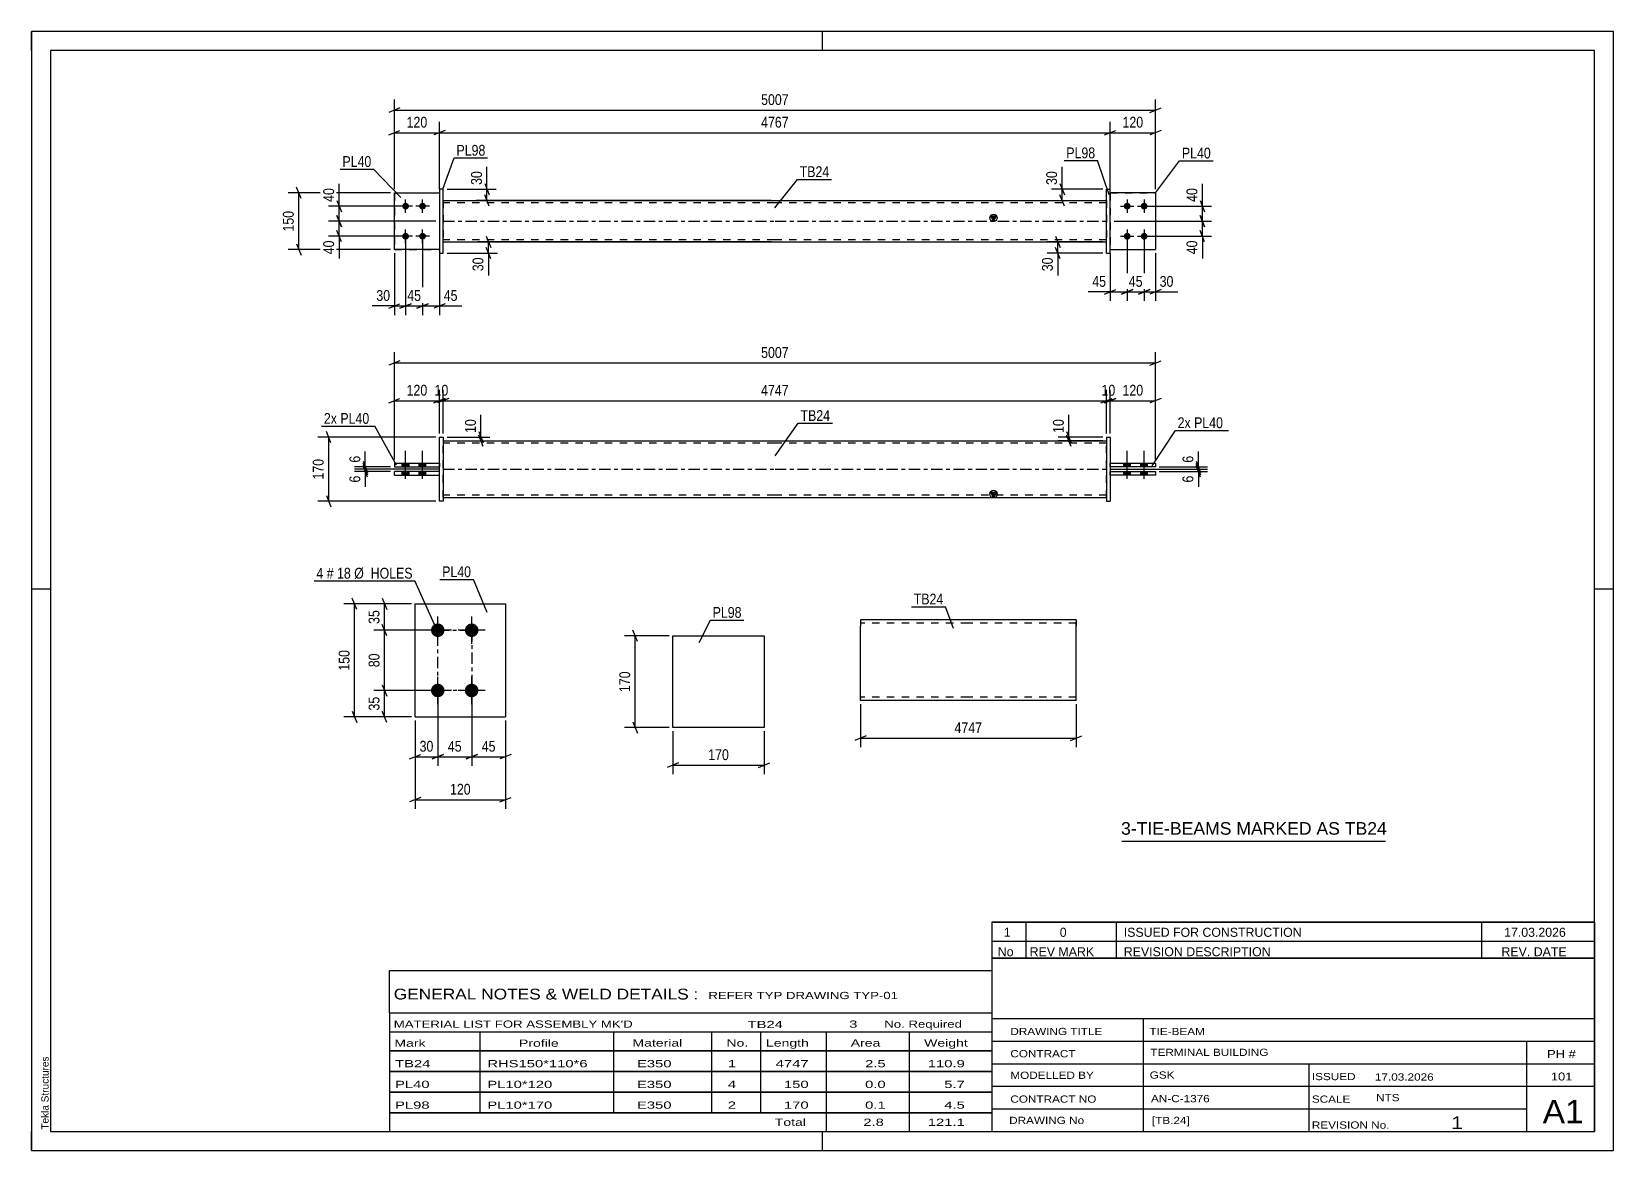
# Paper-space layout 'Layout1' of a CAD drawing. Header units: millimetres. Extents: x 0 to 420, y 0 to 297.
# The model-space entities are those that its viewports show. They can reach past a viewport. Long polylines and large blocks are cut down to what shows.
import ezdxf

# ---------------------------------------------------------------- set-up
doc = ezdxf.new("R2010")
doc.units = ezdxf.units.MM
doc.linetypes.add('DXK_LINE_DOT2', pattern=[3.9198, 1.9599, -1.9599])
doc.linetypes.add('DXK_LINE_DOT3', pattern=[5.9187, 2.979, -0.9799, 0.9799, -0.9799])
doc.layers.add('Viewport layer', color=7, linetype='Continuous', plot=False)
doc.styles.add('Arial', font='ARIAL.TTF', dxfattribs={"height": 0.2})
doc.styles.add('Arial Narrow', font='ARIALN.TTF', dxfattribs={"height": 0.2})

# ---------------------------------------------------------------- blocks, each defined once
blk = doc.blocks.new('Unknown-585763394-1163')
at = {"color": 5, "linetype": 'Continuous'}
for p, q in [((420, 297), (0, 297)), ((0, 297), (0, 0)), ((0, 292), (0, 297)), ((210, 292), (210, 297)), ((420, 0), (420, 297)), ((415, 292), (5, 292)), ((5, 292), (5, 5)), ((415, 5), (415, 292)), ((5, 149), (0, 149)), ((420, 149), (415, 149)), ((0, 0), (0, 5)), ((5, 5), (415, 5)), ((210, 0), (210, 5)), ((0, 0), (420, 0))]:
    blk.add_line(p, q, dxfattribs=at)
at = {"color": 174, "linetype": 'Continuous', "style": 'Arial'}
blk.add_text('Tekla Structures', height=1.9102, rotation=90, dxfattribs=at).set_placement((4.5, 5.5))
blk = doc.blocks.new('Bolt-585763394-2068 - 2061')
at = {"linetype": 'Continuous'}
for points in [[(98.41, 181.45), (100.21, 181.45), (100.21, 182.45), (98.41, 182.45)], [(98.41, 181.45), (100.21, 181.45), (100.21, 182.45), (98.41, 182.45)], [(102.91, 181.45), (104.71, 181.45), (104.71, 182.45), (102.91, 182.45)], [(102.91, 181.45), (104.71, 181.45), (104.71, 182.45), (102.91, 182.45)], [(98.41, 179.25), (100.21, 179.25), (100.21, 180.25), (98.41, 180.25)], [(98.41, 179.25), (100.21, 179.25), (100.21, 180.25), (98.41, 180.25)], [(102.91, 179.25), (104.71, 179.25), (104.71, 180.25), (102.91, 180.25)], [(102.91, 179.25), (104.71, 179.25), (104.71, 180.25), (102.91, 180.25)]]:
    blk.add_hatch(color=1, dxfattribs=at).paths.add_polyline_path(points)
at = {"color": 1, "linetype": 'Continuous'}
for p, q in [((99.31, 178.25), (99.31, 185.75)), ((99.31, 178.25), (99.31, 185.75)), ((103.81, 178.25), (103.81, 185.75)), ((103.81, 178.25), (103.81, 185.75)), ((98.41, 181.45), (98.41, 182.45)), ((98.41, 181.45), (98.41, 182.45)), ((100.21, 181.45), (100.21, 182.45)), ((100.21, 181.45), (100.21, 182.45)), ((102.91, 181.45), (102.91, 182.45)), ((102.91, 181.45), (102.91, 182.45)), ((104.71, 181.45), (104.71, 182.45)), ((104.71, 181.45), (104.71, 182.45)), ((98.41, 179.25), (98.41, 180.25)), ((98.41, 179.25), (98.41, 180.25)), ((100.21, 179.25), (100.21, 180.25)), ((100.21, 179.25), (100.21, 180.25)), ((102.91, 179.25), (102.91, 180.25)), ((102.91, 179.25), (102.91, 180.25)), ((104.71, 179.25), (104.71, 180.25)), ((104.71, 179.25), (104.71, 180.25))]:
    blk.add_line(p, q, dxfattribs=at)
blk = doc.blocks.new('Part-585763394-2085 - 2061')
at = {"color": 2, "linetype": 'Continuous'}
for p, q in [((285.41, 189.34), (285.41, 172.34)), ((285.41, 189.34), (286.41, 189.34)), ((286.41, 189.34), (286.41, 189.34)), ((286.41, 189.34), (286.41, 172.34)), ((285.41, 172.34), (285.41, 172.34)), ((285.41, 172.34), (286.41, 172.34))]:
    blk.add_line(p, q, dxfattribs=at)
at = {"color": 7, "linetype": 'DXK_LINE_DOT2'}
for p, q in [((285.41, 189.34), (286.41, 189.34)), ((285.41, 172.34), (285.41, 172.34)), ((285.41, 172.34), (286.41, 172.34))]:
    blk.add_line(p, q, dxfattribs=at)
blk = doc.blocks.new('Part-585763394-2077 - 2061')
at = {"color": 2, "linetype": 'Continuous'}
for p, q in [((96.31, 182.45), (96.31, 181.45)), ((96.31, 182.45), (108.31, 182.45)), ((96.31, 181.45), (108.31, 181.45))]:
    blk.add_line(p, q, dxfattribs=at)
at = {"color": 7, "linetype": 'DXK_LINE_DOT2'}
blk.add_line((108.31, 182.45), (108.31, 181.45), dxfattribs=at)
blk = doc.blocks.new('Bolt-585763394-2069 - 2061')
at = {"linetype": 'Continuous'}
for points in [[(291.81, 182.45), (290.01, 182.45), (290.01, 181.45), (291.81, 181.45)], [(291.81, 182.45), (290.01, 182.45), (290.01, 181.45), (291.81, 181.45)], [(296.31, 182.45), (294.51, 182.45), (294.51, 181.45), (296.31, 181.45)], [(296.31, 182.45), (294.51, 182.45), (294.51, 181.45), (296.31, 181.45)], [(291.81, 180.25), (290.01, 180.25), (290.01, 179.25), (291.81, 179.25)], [(291.81, 180.25), (290.01, 180.25), (290.01, 179.25), (291.81, 179.25)], [(296.31, 180.25), (294.51, 180.25), (294.51, 179.25), (296.31, 179.25)], [(296.31, 180.25), (294.51, 180.25), (294.51, 179.25), (296.31, 179.25)]]:
    blk.add_hatch(color=1, dxfattribs=at).paths.add_polyline_path(points)
at = {"color": 1, "linetype": 'Continuous'}
for p, q in [((290.91, 178.25), (290.91, 185.75)), ((290.91, 178.25), (290.91, 185.75)), ((295.41, 178.25), (295.41, 185.75)), ((295.41, 178.25), (295.41, 185.75)), ((290.01, 181.45), (290.01, 182.45)), ((290.01, 181.45), (290.01, 182.45)), ((291.81, 181.45), (291.81, 182.45)), ((291.81, 181.45), (291.81, 182.45)), ((294.51, 181.45), (294.51, 182.45)), ((294.51, 181.45), (294.51, 182.45)), ((296.31, 181.45), (296.31, 182.45)), ((296.31, 181.45), (296.31, 182.45)), ((290.01, 179.25), (290.01, 180.25)), ((290.01, 179.25), (290.01, 180.25)), ((291.81, 179.25), (291.81, 180.25)), ((291.81, 179.25), (291.81, 180.25)), ((294.51, 179.25), (294.51, 180.25)), ((294.51, 179.25), (294.51, 180.25)), ((296.31, 179.25), (296.31, 180.25)), ((296.31, 179.25), (296.31, 180.25))]:
    blk.add_line(p, q, dxfattribs=at)
blk = doc.blocks.new('Part-585763394-2072 - 2061')
at = {"color": 2, "linetype": 'Continuous'}
for p, q in [((108.31, 189.34), (109.31, 189.34)), ((108.31, 172.34), (108.31, 189.34)), ((109.31, 189.34), (109.31, 172.34)), ((109.31, 172.34), (108.31, 172.34))]:
    blk.add_line(p, q, dxfattribs=at)
blk = doc.blocks.new('Part-585763394-2090 - 2061')
at = {"color": 2, "linetype": 'Continuous'}
for p, q in [((286.41, 182.45), (298.41, 182.45)), ((298.41, 181.45), (286.41, 181.45)), ((298.41, 182.45), (298.41, 182.45)), ((298.41, 182.45), (298.41, 181.45))]:
    blk.add_line(p, q, dxfattribs=at)
at = {"color": 7, "linetype": 'DXK_LINE_DOT2'}
for p, q in [((286.41, 182.45), (298.41, 182.45)), ((286.41, 181.45), (286.41, 182.45)), ((298.41, 181.45), (286.41, 181.45))]:
    blk.add_line(p, q, dxfattribs=at)
blk = doc.blocks.new('Part-585763394-2082 - 2061')
at = {"color": 2, "linetype": 'Continuous'}
for p, q in [((96.31, 179.25), (96.31, 180.25)), ((108.31, 180.25), (96.31, 180.25)), ((96.31, 179.25), (108.31, 179.25))]:
    blk.add_line(p, q, dxfattribs=at)
at = {"color": 7, "linetype": 'DXK_LINE_DOT2'}
blk.add_line((108.31, 179.25), (108.31, 180.25), dxfattribs=at)
blk = doc.blocks.new('Part-585763394-2095 - 2061')
at = {"color": 2, "linetype": 'Continuous'}
for p, q in [((286.41, 180.25), (298.41, 180.25)), ((298.41, 179.25), (286.41, 179.25)), ((298.41, 180.25), (298.41, 180.25)), ((298.41, 180.25), (298.41, 179.25))]:
    blk.add_line(p, q, dxfattribs=at)
at = {"color": 7, "linetype": 'DXK_LINE_DOT2'}
for p, q in [((286.41, 180.25), (298.41, 180.25)), ((286.41, 179.25), (286.41, 180.25)), ((298.41, 179.25), (286.41, 179.25)), ((298.41, 179.25), (298.41, 179.25))]:
    blk.add_line(p, q, dxfattribs=at)
blk = doc.blocks.new('Part-585763394-2100 - 2061')
at = {"linetype": 'Continuous'}
blk.add_hatch(color=2, dxfattribs=at).paths.add_polyline_path([(255.41, 173.34), (254.61, 174.74), (256.21, 174.74)])
at = {"color": 2, "linetype": 'Continuous'}
for p, q in [((109.31, 188.34), (197.31, 188.34)), ((197.41, 188.34), (285.41, 188.34)), ((109.31, 173.34), (197.31, 173.34)), ((197.41, 173.34), (285.41, 173.34)), ((255.41, 173.34), (254.61, 174.74)), ((254.61, 174.74), (256.21, 174.74)), ((256.21, 174.74), (255.41, 173.34))]:
    blk.add_line(p, q, dxfattribs=at)
at = {"color": 7, "linetype": 'DXK_LINE_DOT2'}
for p, q in [((109.31, 173.34), (109.31, 188.34)), ((197.31, 187.74), (109.31, 187.74)), ((285.41, 187.74), (197.41, 187.74)), ((285.41, 173.34), (285.41, 188.34)), ((197.31, 173.94), (109.31, 173.94)), ((285.41, 173.94), (197.41, 173.94))]:
    blk.add_line(p, q, dxfattribs=at)
at = {"color": 7, "linetype": 'DXK_LINE_DOT3'}
for p, q in [((109.31, 180.84), (197.31, 180.84)), ((197.41, 180.84), (285.41, 180.84))]:
    blk.add_line(p, q, dxfattribs=at)
at = {"color": 2, "linetype": 'Continuous'}
blk.add_circle((255.41, 174.24), 1, dxfattribs=at)
blk = doc.blocks.new('Bolt-585763394-1722 - 1718')
at = {"linetype": 'Continuous'}
for points in [[(99.31, 249.77, -1), (99.31, 251.57, -1)], [(103.81, 249.77, -1), (103.81, 251.57, -1)], [(99.31, 241.77, -1), (99.31, 243.57, -1)], [(103.81, 241.77, -1), (103.81, 243.57, -1)]]:
    blk.add_hatch(color=1, dxfattribs=at).paths.add_polyline_path(points)
at = {"color": 1, "linetype": 'Continuous'}
for p, q in [((99.31, 248.87), (99.31, 252.47)), ((103.81, 248.87), (103.81, 252.47)), ((101.11, 250.67), (97.51, 250.67)), ((105.61, 250.67), (102.01, 250.67)), ((99.31, 240.87), (99.31, 244.47)), ((103.81, 240.87), (103.81, 244.47)), ((101.11, 242.67), (97.51, 242.67)), ((105.61, 242.67), (102.01, 242.67))]:
    blk.add_line(p, q, dxfattribs=at)
blk = doc.blocks.new('Bolt-585763394-1723 - 1718')
at = {"linetype": 'Continuous'}
for points in [[(290.91, 251.57), (291.1, 251.55), (291.27, 251.5), (291.44, 251.4), (291.58, 251.28), (291.69, 251.12), (291.76, 250.95), (291.8, 250.77), (291.8, 250.58), (291.76, 250.39), (291.69, 250.22), (291.58, 250.07), (291.44, 249.94), (291.27, 249.85), (291.1, 249.79), (290.91, 249.77), (290.72, 249.79), (290.54, 249.85), (290.38, 249.94), (290.24, 250.07), (290.13, 250.22), (290.05, 250.39), (290.01, 250.58), (290.01, 250.77), (290.05, 250.95), (290.13, 251.12), (290.24, 251.28), (290.38, 251.4), (290.54, 251.5), (290.72, 251.55)], [(295.41, 251.57), (295.6, 251.55), (295.77, 251.5), (295.94, 251.4), (296.08, 251.28), (296.19, 251.12), (296.26, 250.95), (296.3, 250.77), (296.3, 250.58), (296.26, 250.39), (296.19, 250.22), (296.08, 250.07), (295.94, 249.94), (295.77, 249.85), (295.6, 249.79), (295.41, 249.77), (295.22, 249.79), (295.04, 249.85), (294.88, 249.94), (294.74, 250.07), (294.63, 250.22), (294.55, 250.39), (294.51, 250.58), (294.51, 250.77), (294.55, 250.95), (294.63, 251.12), (294.74, 251.28), (294.88, 251.4), (295.04, 251.5), (295.22, 251.55)], [(290.91, 243.57), (291.1, 243.55), (291.27, 243.5), (291.44, 243.4), (291.58, 243.28), (291.69, 243.12), (291.76, 242.95), (291.8, 242.77), (291.8, 242.58), (291.76, 242.39), (291.69, 242.22), (291.58, 242.07), (291.44, 241.94), (291.27, 241.85), (291.1, 241.79), (290.91, 241.77), (290.72, 241.79), (290.54, 241.85), (290.38, 241.94), (290.24, 242.07), (290.13, 242.22), (290.05, 242.39), (290.01, 242.58), (290.01, 242.77), (290.05, 242.95), (290.13, 243.12), (290.24, 243.28), (290.38, 243.4), (290.54, 243.5), (290.72, 243.55)], [(295.41, 243.57), (295.6, 243.55), (295.77, 243.5), (295.94, 243.4), (296.08, 243.28), (296.19, 243.12), (296.26, 242.95), (296.3, 242.77), (296.3, 242.58), (296.26, 242.39), (296.19, 242.22), (296.08, 242.07), (295.94, 241.94), (295.77, 241.85), (295.6, 241.79), (295.41, 241.77), (295.22, 241.79), (295.04, 241.85), (294.88, 241.94), (294.74, 242.07), (294.63, 242.22), (294.55, 242.39), (294.51, 242.58), (294.51, 242.77), (294.55, 242.95), (294.63, 243.12), (294.74, 243.28), (294.88, 243.4), (295.04, 243.5), (295.22, 243.55)]]:
    blk.add_hatch(color=1, dxfattribs=at).paths.add_polyline_path(points)
at = {"color": 1, "linetype": 'Continuous'}
for p, q in [((290.91, 252.47), (290.91, 248.87)), ((295.41, 252.47), (295.41, 248.87)), ((289.11, 250.67), (292.71, 250.67)), ((293.61, 250.67), (297.21, 250.67)), ((290.91, 244.47), (290.91, 240.87)), ((295.41, 244.47), (295.41, 240.87)), ((289.11, 242.67), (292.71, 242.67)), ((293.61, 242.67), (297.21, 242.67))]:
    blk.add_line(p, q, dxfattribs=at)
blk = doc.blocks.new('Part-585763394-1728 - 1718')
at = {"color": 2, "linetype": 'Continuous'}
for p, q in [((109.31, 255.17), (108.31, 255.17)), ((108.31, 255.17), (108.31, 238.17)), ((109.31, 238.17), (109.31, 255.17)), ((108.31, 238.17), (109.31, 238.17))]:
    blk.add_line(p, q, dxfattribs=at)
blk = doc.blocks.new('Part-585763394-1733 - 1718')
at = {"color": 2, "linetype": 'Continuous'}
for p, q in [((96.31, 239.17), (96.31, 254.17)), ((96.31, 254.17), (108.31, 254.17)), ((108.31, 239.17), (96.31, 239.17))]:
    blk.add_line(p, q, dxfattribs=at)
at = {"color": 7, "linetype": 'DXK_LINE_DOT2'}
blk.add_line((108.31, 254.17), (108.31, 239.17), dxfattribs=at)
blk = doc.blocks.new('Part-585763394-1734 - 1718')
at = {"color": 7, "linetype": 'DXK_LINE_DOT2'}
for p, q in [((96.31, 254.17), (96.31, 239.17)), ((96.31, 254.17), (108.31, 254.17)), ((108.31, 254.17), (108.31, 239.17)), ((96.31, 239.17), (108.31, 239.17))]:
    blk.add_line(p, q, dxfattribs=at)
blk = doc.blocks.new('Part-585763394-1739 - 1718')
at = {"color": 2, "linetype": 'Continuous'}
for p, q in [((285.41, 255.17), (286.41, 255.17)), ((285.41, 238.17), (285.41, 255.17)), ((286.41, 238.17), (286.41, 255.17)), ((285.41, 238.17), (285.41, 238.17)), ((285.41, 238.17), (286.41, 238.17))]:
    blk.add_line(p, q, dxfattribs=at)
at = {"color": 7, "linetype": 'DXK_LINE_DOT2'}
for p, q in [((285.41, 255.17), (286.41, 255.17)), ((285.41, 238.17), (286.41, 238.17))]:
    blk.add_line(p, q, dxfattribs=at)
blk = doc.blocks.new('Part-585763394-1764 - 1718')
at = {"color": 2, "linetype": 'Continuous'}
for p, q in [((298.41, 254.17), (286.41, 254.17)), ((298.41, 254.17), (298.41, 254.17)), ((298.41, 254.17), (298.41, 239.17)), ((286.41, 239.17), (298.41, 239.17))]:
    blk.add_line(p, q, dxfattribs=at)
at = {"color": 7, "linetype": 'DXK_LINE_DOT2'}
for p, q in [((286.41, 254.17), (298.41, 254.17)), ((286.41, 254.17), (286.41, 254.17)), ((286.41, 254.17), (286.41, 239.17)), ((286.41, 239.17), (298.41, 239.17))]:
    blk.add_line(p, q, dxfattribs=at)
blk = doc.blocks.new('Part-585763394-1769 - 1718')
at = {"color": 7, "linetype": 'DXK_LINE_DOT2'}
for p, q in [((286.41, 254.17), (298.41, 254.17)), ((298.41, 254.17), (286.41, 254.17)), ((286.41, 254.17), (286.41, 254.17)), ((286.41, 254.17), (286.41, 239.17)), ((298.41, 254.17), (298.41, 254.17)), ((298.41, 254.17), (298.41, 239.17)), ((286.41, 239.17), (298.41, 239.17)), ((286.41, 239.17), (298.41, 239.17))]:
    blk.add_line(p, q, dxfattribs=at)
blk = doc.blocks.new('Part-585763394-1774 - 1718')
at = {"linetype": 'Continuous'}
blk.add_hatch(color=2, dxfattribs=at).paths.add_polyline_path([(255.41, 246.67), (254.61, 248.07), (256.21, 248.07)])
at = {"color": 2, "linetype": 'Continuous'}
for p, q in [((109.31, 252.17), (197.31, 252.17)), ((197.41, 252.17), (285.41, 252.17)), ((255.41, 246.67), (254.61, 248.07)), ((254.61, 248.07), (256.21, 248.07)), ((256.21, 248.07), (255.41, 246.67)), ((109.31, 241.17), (197.31, 241.17)), ((197.41, 241.17), (285.41, 241.17))]:
    blk.add_line(p, q, dxfattribs=at)
at = {"color": 7, "linetype": 'DXK_LINE_DOT2'}
for p, q in [((109.31, 252.17), (109.31, 241.17)), ((285.41, 252.17), (285.41, 241.17)), ((197.31, 251.57), (109.31, 251.57)), ((285.41, 251.57), (197.41, 251.57)), ((197.31, 241.77), (109.31, 241.77)), ((285.41, 241.77), (197.41, 241.77))]:
    blk.add_line(p, q, dxfattribs=at)
at = {"color": 7, "linetype": 'DXK_LINE_DOT3'}
for p, q in [((109.31, 246.67), (197.31, 246.67)), ((197.41, 246.67), (285.41, 246.67))]:
    blk.add_line(p, q, dxfattribs=at)
at = {"color": 2, "linetype": 'Continuous'}
blk.add_circle((255.41, 247.57), 1, dxfattribs=at)
blk = doc.blocks.new('Part-585763394-1429 - 1401')
at = {"color": 2, "linetype": 'Continuous'}
for p, q in [((220.1, 140.85), (220.1, 139.14)), ((248.67, 140.85), (220.1, 140.85)), ((220.1, 120.48), (220.1, 139.14)), ((277.34, 140.85), (248.77, 140.85)), ((277.34, 140.85), (277.34, 140.72)), ((277.34, 140.72), (277.34, 139.14)), ((277.34, 119.42), (277.34, 139.14)), ((220.1, 119.56), (220.1, 120.48)), ((220.1, 119.42), (220.1, 119.56)), ((248.67, 119.42), (220.1, 119.42)), ((277.34, 119.42), (248.77, 119.42))]:
    blk.add_line(p, q, dxfattribs=at)
at = {"color": 7, "linetype": 'DXK_LINE_DOT2'}
for p, q in [((248.67, 140), (220.1, 140)), ((277.34, 140), (248.77, 140)), ((277.34, 139.14), (277.34, 140.35)), ((220.1, 120.48), (220.1, 119.93)), ((220.1, 120.28), (220.1, 120.35)), ((248.67, 120.28), (220.1, 120.28)), ((220.1, 119.42), (220.1, 119.42)), ((277.34, 120.28), (248.77, 120.28)), ((277.34, 120.28), (277.34, 120.35))]:
    blk.add_line(p, q, dxfattribs=at)
blk = doc.blocks.new('Bolt-585763394-1556 - 1494')
at = {"linetype": 'Continuous'}
for points in [[(107.85, 139.89), (108.22, 139.85), (108.58, 139.73), (108.9, 139.54), (109.18, 139.29), (109.4, 138.99), (109.56, 138.64), (109.64, 138.28), (109.64, 137.9), (109.56, 137.53), (109.4, 137.19), (109.18, 136.88), (108.9, 136.63), (108.58, 136.44), (108.22, 136.33), (107.85, 136.29), (107.47, 136.33), (107.11, 136.44), (106.79, 136.63), (106.51, 136.88), (106.29, 137.19), (106.13, 137.53), (106.06, 137.9), (106.06, 138.28), (106.13, 138.64), (106.29, 138.99), (106.51, 139.29), (106.79, 139.54), (107.11, 139.73), (107.47, 139.85)], [(116.85, 139.89), (117.22, 139.85), (117.58, 139.73), (117.9, 139.54), (118.18, 139.29), (118.4, 138.99), (118.56, 138.64), (118.64, 138.28), (118.64, 137.9), (118.56, 137.53), (118.4, 137.19), (118.18, 136.88), (117.9, 136.63), (117.58, 136.44), (117.22, 136.33), (116.85, 136.29), (116.47, 136.33), (116.11, 136.44), (115.79, 136.63), (115.51, 136.88), (115.29, 137.19), (115.13, 137.53), (115.06, 137.9), (115.06, 138.28), (115.13, 138.64), (115.29, 138.99), (115.51, 139.29), (115.79, 139.54), (116.11, 139.73), (116.47, 139.85)], [(107.85, 123.89), (108.22, 123.85), (108.58, 123.73), (108.9, 123.54), (109.18, 123.29), (109.4, 122.99), (109.56, 122.64), (109.64, 122.28), (109.64, 121.9), (109.56, 121.53), (109.4, 121.19), (109.18, 120.88), (108.9, 120.63), (108.58, 120.44), (108.22, 120.33), (107.85, 120.29), (107.47, 120.33), (107.11, 120.44), (106.79, 120.63), (106.51, 120.88), (106.29, 121.19), (106.13, 121.53), (106.06, 121.9), (106.06, 122.28), (106.13, 122.64), (106.29, 122.99), (106.51, 123.29), (106.79, 123.54), (107.11, 123.73), (107.47, 123.85)], [(116.85, 123.89), (117.22, 123.85), (117.58, 123.73), (117.9, 123.54), (118.18, 123.29), (118.4, 122.99), (118.56, 122.64), (118.64, 122.28), (118.64, 121.9), (118.56, 121.53), (118.4, 121.19), (118.18, 120.88), (117.9, 120.63), (117.58, 120.44), (117.22, 120.33), (116.85, 120.29), (116.47, 120.33), (116.11, 120.44), (115.79, 120.63), (115.51, 120.88), (115.29, 121.19), (115.13, 121.53), (115.06, 121.9), (115.06, 122.28), (115.13, 122.64), (115.29, 122.99), (115.51, 123.29), (115.79, 123.54), (116.11, 123.73), (116.47, 123.85)]]:
    blk.add_hatch(color=1, dxfattribs=at).paths.add_polyline_path(points)
at = {"color": 1, "linetype": 'Continuous'}
for p, q in [((107.85, 134.49), (107.85, 141.69)), ((116.85, 134.49), (116.85, 141.69)), ((111.45, 138.09), (104.25, 138.09)), ((120.45, 138.09), (113.25, 138.09)), ((111.45, 122.09), (104.25, 122.09)), ((107.85, 118.49), (107.85, 125.69)), ((120.45, 122.09), (113.25, 122.09)), ((116.85, 118.49), (116.85, 125.69))]:
    blk.add_line(p, q, dxfattribs=at)
blk = doc.blocks.new('Part-585763394-1571 - 1494')
at = {"color": 2, "linetype": 'Continuous'}
for p, q in [((101.85, 115.09), (101.85, 145.09)), ((101.85, 145.09), (125.85, 145.09)), ((125.85, 145.09), (125.85, 115.09)), ((101.85, 115.09), (101.85, 115.09)), ((101.85, 115.09), (125.85, 115.09)), ((125.85, 115.09), (125.85, 115.09))]:
    blk.add_line(p, q, dxfattribs=at)
at = {"color": 7, "linetype": 'DXK_LINE_DOT2'}
for p, q in [((101.85, 145.09), (125.85, 145.09)), ((101.85, 115.09), (125.85, 115.09))]:
    blk.add_line(p, q, dxfattribs=at)
blk = doc.blocks.new('Part-585763394-1474 - 1458')
at = {"color": 2, "linetype": 'Continuous'}
for p, q in [((170.26, 136.56), (194.54, 136.56)), ((170.26, 112.27), (170.26, 136.56)), ((194.54, 136.56), (194.54, 112.27)), ((194.54, 112.27), (170.26, 112.27))]:
    blk.add_line(p, q, dxfattribs=at)
blk = doc.blocks.new('Rectangle-585763394-1705 - 1494')
at = {"color": 1, "linetype": 'DXK_LINE_DOT3'}
blk.add_lwpolyline([(107.85, 138.09), (116.85, 138.09), (116.85, 122.09), (107.85, 122.09), (107.85, 138.09)], close=True, dxfattribs=at)
blk = doc.blocks.new('StraightDimension-585763394-2163 - 2061')
at = {"color": 7, "linetype": 'Continuous'}
for p, q in [((96.31, 183.45), (96.31, 211.89)), ((298.41, 183.45), (298.41, 211.89)), ((97.81, 209.64), (94.81, 208.44)), ((96.31, 209.04), (298.41, 209.04)), ((296.91, 208.44), (299.91, 209.64))]:
    blk.add_line(p, q, dxfattribs=at)
at = {"color": 0}
blk.add_wipeout([(201.61, 209.79), (201.61, 213.99), (193.1, 213.99), (193.1, 209.79)], dxfattribs=at)
at = {"color": 3, "style": 'Arial Narrow'}
blk.add_text('5007', height=2.863, dxfattribs=at).set_placement((193.7, 210.39))
blk = doc.blocks.new('StraightDimension-585763394-2718 - 2061')
at = {"color": 7, "linetype": 'Continuous'}
for p, q in [((285.41, 190.34), (285.41, 201.87)), ((286.41, 190.34), (286.41, 201.87)), ((283.91, 198.42), (286.91, 199.62)), ((287.91, 199.62), (284.91, 198.42)), ((285.41, 199.02), (286.41, 199.02))]:
    blk.add_line(p, q, dxfattribs=at)
at = {"color": 0}
blk.add_wipeout([(288.34, 199.77), (288.34, 203.97), (283.48, 203.97), (283.48, 199.77)], dxfattribs=at)
at = {"color": 3, "style": 'Arial Narrow'}
blk.add_text('10', height=2.863, dxfattribs=at).set_placement((284.08, 200.37))
blk = doc.blocks.new('StraightDimension-585763394-2720 - 2061')
at = {"color": 7, "linetype": 'Continuous'}
for p, q in [((108.31, 190.34), (108.31, 201.87)), ((109.31, 190.34), (109.31, 201.87)), ((106.81, 198.42), (109.81, 199.62)), ((110.81, 199.62), (107.81, 198.42)), ((108.31, 199.02), (109.31, 199.02))]:
    blk.add_line(p, q, dxfattribs=at)
at = {"color": 0}
blk.add_wipeout([(111.24, 199.77), (111.24, 203.97), (106.38, 203.97), (106.38, 199.77)], dxfattribs=at)
at = {"color": 3, "style": 'Arial Narrow'}
blk.add_text('10', height=2.863, dxfattribs=at).set_placement((106.98, 200.37))
blk = doc.blocks.new('StraightDimension-585763394-2146 - 2061')
at = {"color": 7, "linetype": 'Continuous'}
for p, q in [((286.41, 180.84), (312.21, 180.84)), ((299.41, 181.45), (312.21, 181.45)), ((309.21, 182.95), (310.41, 179.95)), ((310.41, 179.34), (309.21, 182.34)), ((309.81, 180.84), (309.81, 181.45))]:
    blk.add_line(p, q, dxfattribs=at)
at = {"color": 0}
blk.add_wipeout([(309.06, 185), (304.86, 185), (304.86, 181.97), (309.06, 181.97)], dxfattribs=at)
at = {"color": 7, "linetype": 'Continuous'}
blk.add_line((309.81, 181.45), (309.81, 185.52), dxfattribs=at)
blk.add_line((309.81, 181.45), (309.81, 185.52), dxfattribs=at)
at = {"color": 3, "style": 'Arial Narrow'}
blk.add_text('6', height=2.86, rotation=90.0002, dxfattribs=at).set_placement((308.46, 182.57))
blk = doc.blocks.new('StraightDimension-585763394-2109 - 2061')
at = {"color": 7, "linetype": 'Continuous'}
for p, q in [((107.31, 189.34), (76.03, 189.34)), ((79.48, 187.84), (78.28, 190.84)), ((78.88, 172.34), (78.88, 189.34)), ((107.31, 172.34), (76.03, 172.34)), ((78.28, 173.84), (79.48, 170.84))]:
    blk.add_line(p, q, dxfattribs=at)
at = {"color": 0}
blk.add_wipeout([(78.13, 184.18), (73.93, 184.18), (73.93, 177.49), (78.13, 177.49)], dxfattribs=at)
at = {"color": 3, "style": 'Arial Narrow'}
blk.add_text('170', height=2.863, rotation=90.0002, dxfattribs=at).set_placement((77.53, 178.09))
blk = doc.blocks.new('StraightDimension-585763394-2120 - 2061')
at = {"color": 7, "linetype": 'Continuous'}
for p, q in [((284.41, 189.34), (272.56, 189.34)), ((274.81, 190.84), (276.01, 187.84)), ((276.01, 186.84), (274.81, 189.84)), ((275.41, 188.34), (275.41, 189.34)), ((284.41, 188.34), (272.56, 188.34))]:
    blk.add_line(p, q, dxfattribs=at)
at = {"color": 0}
blk.add_wipeout([(274.66, 194.72), (270.46, 194.72), (270.46, 189.86), (274.66, 189.86)], dxfattribs=at)
at = {"color": 7, "linetype": 'Continuous'}
blk.add_line((275.41, 189.34), (275.41, 195.24), dxfattribs=at)
blk.add_line((275.41, 189.34), (275.41, 195.24), dxfattribs=at)
at = {"color": 3, "style": 'Arial Narrow'}
blk.add_text('10', height=2.863, rotation=90.0002, dxfattribs=at).set_placement((274.06, 190.46))
blk = doc.blocks.new('StraightDimension-585763394-2130 - 2061')
at = {"color": 7, "linetype": 'Continuous'}
for p, q in [((286.41, 180.84), (312.21, 180.84)), ((309.21, 182.34), (310.41, 179.34)), ((310.41, 178.75), (309.21, 181.75)), ((309.81, 180.25), (309.81, 180.84)), ((299.41, 180.25), (312.21, 180.25))]:
    blk.add_line(p, q, dxfattribs=at)
at = {"color": 0}
blk.add_wipeout([(309.06, 179.72), (304.86, 179.72), (304.86, 176.69), (309.06, 176.69)], dxfattribs=at)
at = {"color": 7, "linetype": 'Continuous'}
blk.add_line((309.81, 180.25), (309.81, 176.17), dxfattribs=at)
blk.add_line((309.81, 180.25), (309.81, 176.17), dxfattribs=at)
at = {"color": 3, "style": 'Arial Narrow'}
blk.add_text('6', height=2.86, rotation=90.0002, dxfattribs=at).set_placement((308.46, 177.29))
blk = doc.blocks.new('StraightDimension-585763394-2174 - 2061')
at = {"color": 7, "linetype": 'Continuous'}
for p, q in [((108.31, 180.84), (85.75, 180.84)), ((88, 182.34), (89.2, 179.34)), ((89.2, 178.75), (88, 181.75)), ((88.6, 180.25), (88.6, 180.84)), ((95.31, 180.25), (85.75, 180.25))]:
    blk.add_line(p, q, dxfattribs=at)
at = {"color": 0}
blk.add_wipeout([(87.85, 179.72), (83.65, 179.72), (83.65, 176.69), (87.85, 176.69)], dxfattribs=at)
at = {"color": 7, "linetype": 'Continuous'}
blk.add_line((88.6, 180.25), (88.6, 176.17), dxfattribs=at)
blk.add_line((88.6, 180.25), (88.6, 176.17), dxfattribs=at)
at = {"color": 3, "style": 'Arial Narrow'}
blk.add_text('6', height=2.86, rotation=90.0002, dxfattribs=at).set_placement((87.25, 177.29))
blk = doc.blocks.new('StraightDimension-585763394-2254 - 2061')
at = {"color": 7, "linetype": 'Continuous'}
for p, q in [((110.31, 189.34), (121.71, 189.34)), ((118.71, 190.84), (119.91, 187.84)), ((119.91, 186.84), (118.71, 189.84)), ((119.31, 188.34), (119.31, 189.34)), ((110.31, 188.34), (121.71, 188.34))]:
    blk.add_line(p, q, dxfattribs=at)
at = {"color": 0}
blk.add_wipeout([(118.56, 194.72), (114.36, 194.72), (114.36, 189.86), (118.56, 189.86)], dxfattribs=at)
at = {"color": 7, "linetype": 'Continuous'}
blk.add_line((119.31, 189.34), (119.31, 195.24), dxfattribs=at)
blk.add_line((119.31, 189.34), (119.31, 195.24), dxfattribs=at)
at = {"color": 3, "style": 'Arial Narrow'}
blk.add_text('10', height=2.863, rotation=90.0002, dxfattribs=at).set_placement((117.96, 190.46))
blk = doc.blocks.new('StraightDimension-585763394-2190 - 2061')
at = {"color": 7, "linetype": 'Continuous'}
for p, q in [((95.31, 181.45), (85.75, 181.45)), ((108.31, 180.84), (85.75, 180.84)), ((88, 182.95), (89.2, 179.95)), ((89.2, 179.34), (88, 182.34)), ((88.6, 180.84), (88.6, 181.45))]:
    blk.add_line(p, q, dxfattribs=at)
at = {"color": 0}
blk.add_wipeout([(87.85, 185), (83.65, 185), (83.65, 181.97), (87.85, 181.97)], dxfattribs=at)
at = {"color": 7, "linetype": 'Continuous'}
blk.add_line((88.6, 181.45), (88.6, 185.52), dxfattribs=at)
blk.add_line((88.6, 181.45), (88.6, 185.52), dxfattribs=at)
at = {"color": 3, "style": 'Arial Narrow'}
blk.add_text('6', height=2.86, rotation=90.0002, dxfattribs=at).set_placement((87.25, 182.57))
blk = doc.blocks.new('StraightDimension-585763394-2717 - 2061')
at = {"color": 7, "linetype": 'Continuous'}
for p, q in [((286.41, 190.34), (286.41, 201.87)), ((298.41, 183.45), (298.41, 201.87)), ((284.91, 198.42), (287.91, 199.62)), ((286.41, 199.02), (298.41, 199.02)), ((299.91, 199.62), (296.91, 198.42))]:
    blk.add_line(p, q, dxfattribs=at)
at = {"color": 0}
blk.add_wipeout([(295.75, 199.77), (295.75, 203.97), (289.07, 203.97), (289.07, 199.77)], dxfattribs=at)
at = {"color": 3, "style": 'Arial Narrow'}
blk.add_text('120', height=2.863, dxfattribs=at).set_placement((289.67, 200.37))
blk = doc.blocks.new('StraightDimension-585763394-2719 - 2061')
at = {"color": 7, "linetype": 'Continuous'}
for p, q in [((109.31, 190.34), (109.31, 201.87)), ((285.41, 190.34), (285.41, 201.87)), ((110.81, 199.62), (107.81, 198.42)), ((109.31, 199.02), (285.41, 199.02)), ((283.91, 198.42), (286.91, 199.62))]:
    blk.add_line(p, q, dxfattribs=at)
at = {"color": 0}
blk.add_wipeout([(201.61, 199.77), (201.61, 203.97), (193.1, 203.97), (193.1, 199.77)], dxfattribs=at)
at = {"color": 3, "style": 'Arial Narrow'}
blk.add_text('4747', height=2.863, dxfattribs=at).set_placement((193.7, 200.37))
blk = doc.blocks.new('StraightDimension-585763394-2721 - 2061')
at = {"color": 7, "linetype": 'Continuous'}
for p, q in [((96.31, 183.45), (96.31, 201.87)), ((108.31, 190.34), (108.31, 201.87)), ((94.81, 198.42), (97.81, 199.62)), ((96.31, 199.02), (108.31, 199.02)), ((109.81, 199.62), (106.81, 198.42))]:
    blk.add_line(p, q, dxfattribs=at)
at = {"color": 0}
blk.add_wipeout([(105.65, 199.77), (105.65, 203.97), (98.97, 203.97), (98.97, 199.77)], dxfattribs=at)
at = {"color": 3, "style": 'Arial Narrow'}
blk.add_text('120', height=2.863, dxfattribs=at).set_placement((99.57, 200.37))
blk = doc.blocks.new('StraightDimension-585763394-1979 - 1718')
at = {"color": 7, "linetype": 'Continuous'}
for p, q in [((310.27, 248.17), (311.47, 245.17)), ((287.41, 246.67), (313.27, 246.67)), ((311.47, 241.17), (310.27, 244.17)), ((310.87, 242.67), (310.87, 246.67)), ((296.41, 242.67), (313.27, 242.67))]:
    blk.add_line(p, q, dxfattribs=at)
at = {"color": 0}
blk.add_wipeout([(310.12, 242.15), (305.92, 242.15), (305.92, 237.29), (310.12, 237.29)], dxfattribs=at)
at = {"color": 7, "linetype": 'Continuous'}
blk.add_line((310.87, 242.67), (310.87, 236.77), dxfattribs=at)
blk.add_line((310.87, 242.67), (310.87, 236.77), dxfattribs=at)
at = {"color": 3, "style": 'Arial Narrow'}
blk.add_text('40', height=2.863, rotation=90.0002, dxfattribs=at).set_placement((309.52, 237.89))
blk = doc.blocks.new('StraightDimension-585763394-2033 - 1718')
at = {"color": 7, "linetype": 'Continuous'}
for p, q in [((290.91, 241.67), (290.91, 225.52)), ((286.41, 238.17), (286.41, 225.52)), ((284.91, 227.32), (287.91, 228.52)), ((286.41, 227.92), (290.91, 227.92)), ((292.41, 228.52), (289.41, 227.32))]:
    blk.add_line(p, q, dxfattribs=at)
at = {"color": 0}
blk.add_wipeout([(285.88, 228.67), (285.88, 232.87), (281.03, 232.87), (281.03, 228.67)], dxfattribs=at)
at = {"color": 7, "linetype": 'Continuous'}
blk.add_line((286.41, 227.92), (280.5, 227.92), dxfattribs=at)
blk.add_line((286.41, 227.92), (280.5, 227.92), dxfattribs=at)
at = {"color": 3, "style": 'Arial Narrow'}
blk.add_text('45', height=2.863, dxfattribs=at).set_placement((281.63, 229.27))
blk = doc.blocks.new('StraightDimension-585763394-1777 - 1718')
at = {"color": 7, "linetype": 'Continuous'}
for p, q in [((95.31, 254.17), (68.09, 254.17)), ((71.54, 252.67), (70.34, 255.67)), ((70.94, 239.17), (70.94, 254.17)), ((70.34, 240.67), (71.54, 237.67)), ((95.31, 239.17), (68.09, 239.17))]:
    blk.add_line(p, q, dxfattribs=at)
at = {"color": 0}
blk.add_wipeout([(70.19, 250.02), (65.99, 250.02), (65.99, 243.33), (70.19, 243.33)], dxfattribs=at)
at = {"color": 3, "style": 'Arial Narrow'}
blk.add_text('150', height=2.863, rotation=90.0002, dxfattribs=at).set_placement((69.59, 243.93))
blk = doc.blocks.new('StraightDimension-585763394-1797 - 1718')
at = {"color": 7, "linetype": 'Continuous'}
for p, q in [((96.31, 255.17), (96.31, 273.02)), ((108.31, 255.17), (108.31, 273.02)), ((94.81, 269.57), (97.81, 270.77)), ((96.31, 270.17), (108.31, 270.17)), ((109.81, 270.77), (106.81, 269.57))]:
    blk.add_line(p, q, dxfattribs=at)
at = {"color": 0}
blk.add_wipeout([(105.65, 270.92), (105.65, 275.12), (98.97, 275.12), (98.97, 270.92)], dxfattribs=at)
at = {"color": 3, "style": 'Arial Narrow'}
blk.add_text('120', height=2.863, dxfattribs=at).set_placement((99.57, 271.52))
blk = doc.blocks.new('StraightDimension-585763394-1816 - 1718')
at = {"color": 7, "linetype": 'Continuous'}
for p, q in [((108.31, 255.17), (108.31, 273.02)), ((286.41, 255.17), (286.41, 273.02)), ((109.81, 270.77), (106.81, 269.57)), ((108.31, 270.17), (286.41, 270.17)), ((284.91, 269.57), (287.91, 270.77))]:
    blk.add_line(p, q, dxfattribs=at)
at = {"color": 0}
blk.add_wipeout([(201.61, 270.92), (201.61, 275.12), (193.1, 275.12), (193.1, 270.92)], dxfattribs=at)
at = {"color": 3, "style": 'Arial Narrow'}
blk.add_text('4767', height=2.863, dxfattribs=at).set_placement((193.7, 271.52))
blk = doc.blocks.new('StraightDimension-585763394-1835 - 1718')
at = {"color": 7, "linetype": 'Continuous'}
for p, q in [((286.41, 255.17), (286.41, 273.02)), ((298.41, 255.17), (298.41, 273.02)), ((284.91, 269.57), (287.91, 270.77)), ((286.41, 270.17), (298.41, 270.17)), ((299.91, 270.77), (296.91, 269.57))]:
    blk.add_line(p, q, dxfattribs=at)
at = {"color": 0}
blk.add_wipeout([(295.75, 270.92), (295.75, 275.12), (289.07, 275.12), (289.07, 270.92)], dxfattribs=at)
at = {"color": 3, "style": 'Arial Narrow'}
blk.add_text('120', height=2.863, dxfattribs=at).set_placement((289.67, 271.52))
blk = doc.blocks.new('StraightDimension-585763394-1855 - 1718')
at = {"color": 7, "linetype": 'Continuous'}
for p, q in [((96.31, 255.17), (96.31, 279.02)), ((298.41, 255.17), (298.41, 279.02)), ((97.81, 276.77), (94.81, 275.57)), ((96.31, 276.17), (298.41, 276.17)), ((296.91, 275.57), (299.91, 276.77))]:
    blk.add_line(p, q, dxfattribs=at)
at = {"color": 0}
blk.add_wipeout([(201.61, 276.92), (201.61, 281.12), (193.1, 281.12), (193.1, 276.92)], dxfattribs=at)
at = {"color": 3, "style": 'Arial Narrow'}
blk.add_text('5007', height=2.863, dxfattribs=at).set_placement((193.7, 277.52))
blk = doc.blocks.new('StraightDimension-585763394-1939 - 1718')
at = {"color": 7, "linetype": 'Continuous'}
for p, q in [((81.05, 248.17), (82.25, 245.17)), ((107.31, 246.67), (78.8, 246.67)), ((82.25, 241.17), (81.05, 244.17)), ((81.65, 242.67), (81.65, 246.67)), ((98.31, 242.67), (78.8, 242.67))]:
    blk.add_line(p, q, dxfattribs=at)
at = {"color": 0}
blk.add_wipeout([(80.9, 242.15), (76.7, 242.15), (76.7, 237.29), (80.9, 237.29)], dxfattribs=at)
at = {"color": 7, "linetype": 'Continuous'}
blk.add_line((81.65, 242.67), (81.65, 236.77), dxfattribs=at)
blk.add_line((81.65, 242.67), (81.65, 236.77), dxfattribs=at)
at = {"color": 3, "style": 'Arial Narrow'}
blk.add_text('40', height=2.863, rotation=90.0002, dxfattribs=at).set_placement((80.3, 237.89))
blk = doc.blocks.new('StraightDimension-585763394-1875 - 1718')
at = {"color": 7, "linetype": 'Continuous'}
for p, q in [((103.81, 241.67), (103.81, 221.77)), ((108.31, 238.17), (108.31, 221.77)), ((102.31, 223.57), (105.31, 224.77)), ((103.81, 224.17), (108.31, 224.17)), ((109.81, 224.77), (106.81, 223.57))]:
    blk.add_line(p, q, dxfattribs=at)
at = {"color": 0}
blk.add_wipeout([(113.69, 224.92), (113.69, 229.12), (108.83, 229.12), (108.83, 224.92)], dxfattribs=at)
at = {"color": 7, "linetype": 'Continuous'}
blk.add_line((108.31, 224.17), (114.21, 224.17), dxfattribs=at)
blk.add_line((108.31, 224.17), (114.21, 224.17), dxfattribs=at)
at = {"color": 3, "style": 'Arial Narrow'}
blk.add_text('45', height=2.863, dxfattribs=at).set_placement((109.43, 225.52))
blk = doc.blocks.new('StraightDimension-585763394-1958 - 1718')
at = {"color": 7, "linetype": 'Continuous'}
for p, q in [((284.41, 241.17), (269.65, 241.17)), ((271.9, 242.67), (273.1, 239.67)), ((273.1, 236.67), (271.9, 239.67)), ((272.5, 238.17), (272.5, 241.17)), ((284.41, 238.17), (269.65, 238.17))]:
    blk.add_line(p, q, dxfattribs=at)
at = {"color": 0}
blk.add_wipeout([(271.75, 237.65), (267.55, 237.65), (267.55, 232.79), (271.75, 232.79)], dxfattribs=at)
at = {"color": 7, "linetype": 'Continuous'}
blk.add_line((272.5, 238.17), (272.5, 232.27), dxfattribs=at)
blk.add_line((272.5, 238.17), (272.5, 232.27), dxfattribs=at)
at = {"color": 3, "style": 'Arial Narrow'}
blk.add_text('30', height=2.863, rotation=90.0002, dxfattribs=at).set_placement((271.15, 233.39))
blk = doc.blocks.new('StraightDimension-585763394-1894 - 1718')
at = {"color": 7, "linetype": 'Continuous'}
for p, q in [((99.31, 241.67), (99.31, 221.77)), ((103.81, 241.67), (103.81, 221.77)), ((97.81, 223.57), (100.81, 224.77)), ((99.31, 224.17), (103.81, 224.17)), ((105.31, 224.77), (102.31, 223.57))]:
    blk.add_line(p, q, dxfattribs=at)
at = {"color": 0}
blk.add_wipeout([(103.99, 224.92), (103.99, 229.12), (99.13, 229.12), (99.13, 224.92)], dxfattribs=at)
at = {"color": 3, "style": 'Arial Narrow'}
blk.add_text('45', height=2.863, dxfattribs=at).set_placement((99.73, 225.52))
blk = doc.blocks.new('StraightDimension-585763394-1910 - 1718')
at = {"color": 7, "linetype": 'Continuous'}
for p, q in [((99.31, 241.67), (99.31, 221.77)), ((96.31, 238.17), (96.31, 221.77)), ((94.81, 223.57), (97.81, 224.77)), ((96.31, 224.17), (99.31, 224.17)), ((100.81, 224.77), (97.81, 223.57))]:
    blk.add_line(p, q, dxfattribs=at)
at = {"color": 0}
blk.add_wipeout([(95.78, 224.92), (95.78, 229.12), (90.93, 229.12), (90.93, 224.92)], dxfattribs=at)
at = {"color": 7, "linetype": 'Continuous'}
blk.add_line((96.31, 224.17), (90.4, 224.17), dxfattribs=at)
blk.add_line((96.31, 224.17), (90.4, 224.17), dxfattribs=at)
at = {"color": 3, "style": 'Arial Narrow'}
blk.add_text('30', height=2.863, dxfattribs=at).set_placement((91.53, 225.52))
blk = doc.blocks.new('StraightDimension-585763394-1930 - 1718')
at = {"color": 7, "linetype": 'Continuous'}
for p, q in [((196.36, 241.17), (118.45, 241.17)), ((120.7, 242.67), (121.9, 239.67)), ((121.9, 236.67), (120.7, 239.67)), ((121.3, 238.17), (121.3, 241.17)), ((110.31, 238.17), (123.7, 238.17))]:
    blk.add_line(p, q, dxfattribs=at)
at = {"color": 0}
blk.add_wipeout([(120.55, 237.65), (116.35, 237.65), (116.35, 232.79), (120.55, 232.79)], dxfattribs=at)
at = {"color": 7, "linetype": 'Continuous'}
blk.add_line((121.3, 238.17), (121.3, 232.27), dxfattribs=at)
blk.add_line((121.3, 238.17), (121.3, 232.27), dxfattribs=at)
at = {"color": 3, "style": 'Arial Narrow'}
blk.add_text('30', height=2.863, rotation=90.0002, dxfattribs=at).set_placement((119.95, 233.39))
blk = doc.blocks.new('StraightDimension-585763394-1948 - 1718')
at = {"color": 7, "linetype": 'Continuous'}
for p, q in [((81.05, 252.17), (82.25, 249.17)), ((98.31, 250.67), (78.8, 250.67)), ((82.25, 245.17), (81.05, 248.17)), ((81.65, 246.67), (81.65, 250.67)), ((107.31, 246.67), (78.8, 246.67))]:
    blk.add_line(p, q, dxfattribs=at)
at = {"color": 0}
blk.add_wipeout([(80.9, 256.05), (76.7, 256.05), (76.7, 251.2), (80.9, 251.2)], dxfattribs=at)
at = {"color": 7, "linetype": 'Continuous'}
blk.add_line((81.65, 250.67), (81.65, 256.58), dxfattribs=at)
blk.add_line((81.65, 250.67), (81.65, 256.58), dxfattribs=at)
at = {"color": 3, "style": 'Arial Narrow'}
blk.add_text('40', height=2.863, rotation=90.0002, dxfattribs=at).set_placement((80.3, 251.8))
blk = doc.blocks.new('StraightDimension-585763394-1965 - 1718')
at = {"color": 7, "linetype": 'Continuous'}
for p, q in [((273.02, 256.67), (274.22, 253.67)), ((198.35, 252.17), (276.02, 252.17)), ((284.41, 255.17), (270.77, 255.17)), ((274.22, 250.67), (273.02, 253.67)), ((273.62, 252.17), (273.62, 255.17))]:
    blk.add_line(p, q, dxfattribs=at)
at = {"color": 0}
blk.add_wipeout([(272.87, 260.55), (268.67, 260.55), (268.67, 255.7), (272.87, 255.7)], dxfattribs=at)
at = {"color": 7, "linetype": 'Continuous'}
blk.add_line((273.62, 255.17), (273.62, 261.08), dxfattribs=at)
blk.add_line((273.62, 255.17), (273.62, 261.08), dxfattribs=at)
at = {"color": 3, "style": 'Arial Narrow'}
blk.add_text('30', height=2.863, rotation=90.0002, dxfattribs=at).set_placement((272.27, 256.3))
blk = doc.blocks.new('StraightDimension-585763394-1972 - 1718')
at = {"color": 7, "linetype": 'Continuous'}
for p, q in [((120.31, 256.67), (121.51, 253.67)), ((110.31, 255.17), (123.31, 255.17)), ((196.36, 252.17), (118.06, 252.17)), ((121.51, 250.67), (120.31, 253.67)), ((120.91, 252.17), (120.91, 255.17))]:
    blk.add_line(p, q, dxfattribs=at)
at = {"color": 0}
blk.add_wipeout([(120.16, 260.55), (115.96, 260.55), (115.96, 255.7), (120.16, 255.7)], dxfattribs=at)
at = {"color": 7, "linetype": 'Continuous'}
blk.add_line((120.91, 255.17), (120.91, 261.08), dxfattribs=at)
blk.add_line((120.91, 255.17), (120.91, 261.08), dxfattribs=at)
at = {"color": 3, "style": 'Arial Narrow'}
blk.add_text('30', height=2.863, rotation=90.0002, dxfattribs=at).set_placement((119.56, 256.3))
blk = doc.blocks.new('StraightDimension-585763394-1988 - 1718')
at = {"color": 7, "linetype": 'Continuous'}
for p, q in [((310.27, 252.17), (311.47, 249.17)), ((296.41, 250.67), (313.27, 250.67)), ((311.47, 245.17), (310.27, 248.17)), ((310.87, 246.67), (310.87, 250.67)), ((287.41, 246.67), (313.27, 246.67))]:
    blk.add_line(p, q, dxfattribs=at)
at = {"color": 0}
blk.add_wipeout([(310.12, 256.05), (305.92, 256.05), (305.92, 251.2), (310.12, 251.2)], dxfattribs=at)
at = {"color": 7, "linetype": 'Continuous'}
blk.add_line((310.87, 250.67), (310.87, 256.58), dxfattribs=at)
blk.add_line((310.87, 250.67), (310.87, 256.58), dxfattribs=at)
at = {"color": 3, "style": 'Arial Narrow'}
blk.add_text('40', height=2.863, rotation=90.0002, dxfattribs=at).set_placement((309.52, 251.8))
blk = doc.blocks.new('StraightDimension-585763394-1998 - 1718')
at = {"color": 7, "linetype": 'Continuous'}
for p, q in [((295.41, 241.67), (295.41, 225.52)), ((298.41, 238.17), (298.41, 225.52)), ((293.91, 227.32), (296.91, 228.52)), ((295.41, 227.92), (298.41, 227.92)), ((299.91, 228.52), (296.91, 227.32))]:
    blk.add_line(p, q, dxfattribs=at)
at = {"color": 0}
blk.add_wipeout([(303.79, 228.67), (303.79, 232.87), (298.93, 232.87), (298.93, 228.67)], dxfattribs=at)
at = {"color": 7, "linetype": 'Continuous'}
blk.add_line((298.41, 227.92), (304.31, 227.92), dxfattribs=at)
blk.add_line((298.41, 227.92), (304.31, 227.92), dxfattribs=at)
at = {"color": 3, "style": 'Arial Narrow'}
blk.add_text('30', height=2.863, dxfattribs=at).set_placement((299.53, 229.27))
blk = doc.blocks.new('StraightDimension-585763394-2017 - 1718')
at = {"color": 7, "linetype": 'Continuous'}
for p, q in [((290.91, 241.67), (290.91, 225.52)), ((295.41, 241.67), (295.41, 225.52)), ((289.41, 227.32), (292.41, 228.52)), ((290.91, 227.92), (295.41, 227.92)), ((296.91, 228.52), (293.91, 227.32))]:
    blk.add_line(p, q, dxfattribs=at)
at = {"color": 0}
blk.add_wipeout([(295.59, 228.67), (295.59, 232.87), (290.73, 232.87), (290.73, 228.67)], dxfattribs=at)
at = {"color": 3, "style": 'Arial Narrow'}
blk.add_text('45', height=2.863, dxfattribs=at).set_placement((291.33, 229.27))
blk = doc.blocks.new('StraightDimension-585763394-1437 - 1401')
at = {"color": 7, "linetype": 'Continuous'}
for p, q in [((220.1, 118.42), (220.1, 107.02)), ((277.34, 118.42), (277.34, 107.02)), ((221.6, 110.02), (218.6, 108.82)), ((220.1, 109.42), (277.34, 109.42)), ((275.84, 108.82), (278.84, 110.02))]:
    blk.add_line(p, q, dxfattribs=at)
at = {"color": 0}
blk.add_wipeout([(252.98, 110.17), (252.98, 114.37), (244.46, 114.37), (244.46, 110.17)], dxfattribs=at)
at = {"color": 3, "style": 'Arial Narrow'}
blk.add_text('4747', height=2.863, dxfattribs=at).set_placement((245.06, 110.77))
blk = doc.blocks.new('StraightDimension-585763394-1620 - 1494')
at = {"color": 7, "linetype": 'Continuous'}
for p, q in [((100.85, 145.09), (82.9, 145.09)), ((86.35, 143.59), (85.15, 146.59)), ((85.75, 115.09), (85.75, 145.09)), ((100.85, 115.09), (82.9, 115.09)), ((85.15, 116.59), (86.35, 113.59))]:
    blk.add_line(p, q, dxfattribs=at)
at = {"color": 0}
blk.add_wipeout([(85, 133.43), (80.8, 133.43), (80.8, 126.75), (85, 126.75)], dxfattribs=at)
at = {"color": 3, "style": 'Arial Narrow'}
blk.add_text('150', height=2.863, rotation=90.0002, dxfattribs=at).set_placement((84.4, 127.35))
blk = doc.blocks.new('StraightDimension-585763394-1603 - 1494')
at = {"color": 7, "linetype": 'Continuous'}
for p, q in [((107.85, 121.09), (107.85, 102.1)), ((101.85, 114.09), (101.85, 102.1)), ((100.35, 103.9), (103.35, 105.1)), ((109.35, 105.1), (106.35, 103.9)), ((101.85, 104.5), (107.85, 104.5))]:
    blk.add_line(p, q, dxfattribs=at)
at = {"color": 0}
blk.add_wipeout([(107.27, 105.25), (107.27, 109.45), (102.42, 109.45), (102.42, 105.25)], dxfattribs=at)
at = {"color": 3, "style": 'Arial Narrow'}
blk.add_text('30', height=2.863, dxfattribs=at).set_placement((103.02, 105.85))
blk = doc.blocks.new('StraightDimension-585763394-1587 - 1494')
at = {"color": 7, "linetype": 'Continuous'}
for p, q in [((116.85, 121.09), (116.85, 102.1)), ((125.85, 114.09), (125.85, 102.1)), ((115.35, 103.9), (118.35, 105.1)), ((127.35, 105.1), (124.35, 103.9)), ((116.85, 104.5), (125.85, 104.5))]:
    blk.add_line(p, q, dxfattribs=at)
at = {"color": 0}
blk.add_wipeout([(123.77, 105.25), (123.77, 109.45), (118.92, 109.45), (118.92, 105.25)], dxfattribs=at)
at = {"color": 3, "style": 'Arial Narrow'}
blk.add_text('45', height=2.863, dxfattribs=at).set_placement((119.52, 105.85))
blk = doc.blocks.new('StraightDimension-585763394-1573 - 1494')
at = {"color": 7, "linetype": 'Continuous'}
for p, q in [((107.85, 121.09), (107.85, 102.1)), ((116.85, 121.09), (116.85, 102.1)), ((106.35, 103.9), (109.35, 105.1)), ((118.35, 105.1), (115.35, 103.9)), ((107.85, 104.5), (116.85, 104.5))]:
    blk.add_line(p, q, dxfattribs=at)
at = {"color": 0}
blk.add_wipeout([(114.77, 105.25), (114.77, 109.45), (109.92, 109.45), (109.92, 105.25)], dxfattribs=at)
at = {"color": 3, "style": 'Arial Narrow'}
blk.add_text('45', height=2.863, dxfattribs=at).set_placement((110.52, 105.85))
blk = doc.blocks.new('StraightDimension-585763394-1640 - 1494')
at = {"color": 7, "linetype": 'Continuous'}
for p, q in [((106.85, 122.09), (90.85, 122.09)), ((93.1, 123.59), (94.3, 120.59)), ((93.7, 115.09), (93.7, 122.09)), ((100.85, 115.09), (90.85, 115.09)), ((94.3, 113.59), (93.1, 116.59))]:
    blk.add_line(p, q, dxfattribs=at)
at = {"color": 0}
blk.add_wipeout([(92.95, 121.02), (88.75, 121.02), (88.75, 116.16), (92.95, 116.16)], dxfattribs=at)
at = {"color": 3, "style": 'Arial Narrow'}
blk.add_text('35', height=2.863, rotation=90.0002, dxfattribs=at).set_placement((92.35, 116.76))
blk = doc.blocks.new('StraightDimension-585763394-1656 - 1494')
at = {"color": 7, "linetype": 'Continuous'}
for p, q in [((100.85, 145.09), (90.85, 145.09)), ((93.1, 146.59), (94.3, 143.59)), ((93.7, 138.09), (93.7, 145.09)), ((94.3, 136.59), (93.1, 139.59)), ((106.85, 138.09), (90.85, 138.09))]:
    blk.add_line(p, q, dxfattribs=at)
at = {"color": 0}
blk.add_wipeout([(92.95, 144.02), (88.75, 144.02), (88.75, 139.16), (92.95, 139.16)], dxfattribs=at)
at = {"color": 3, "style": 'Arial Narrow'}
blk.add_text('35', height=2.863, rotation=90.0002, dxfattribs=at).set_placement((92.35, 139.76))
blk = doc.blocks.new('StraightDimension-585763394-1672 - 1494')
at = {"color": 7, "linetype": 'Continuous'}
for p, q in [((94.3, 136.59), (93.1, 139.59)), ((106.85, 138.09), (90.85, 138.09)), ((93.7, 122.09), (93.7, 138.09)), ((106.85, 122.09), (90.85, 122.09)), ((93.1, 123.59), (94.3, 120.59))]:
    blk.add_line(p, q, dxfattribs=at)
at = {"color": 0}
blk.add_wipeout([(92.95, 132.52), (88.75, 132.52), (88.75, 127.66), (92.95, 127.66)], dxfattribs=at)
at = {"color": 3, "style": 'Arial Narrow'}
blk.add_text('80', height=2.863, rotation=90.0002, dxfattribs=at).set_placement((92.35, 128.26))
blk = doc.blocks.new('StraightDimension-585763394-1686 - 1494')
at = {"color": 7, "linetype": 'Continuous'}
for p, q in [((101.85, 114.09), (101.85, 90.69)), ((125.85, 114.09), (125.85, 90.69)), ((103.35, 93.69), (100.35, 92.49)), ((101.85, 93.09), (125.85, 93.09)), ((124.35, 92.49), (127.35, 93.69))]:
    blk.add_line(p, q, dxfattribs=at)
at = {"color": 0}
blk.add_wipeout([(117.19, 93.84), (117.19, 98.04), (110.5, 98.04), (110.5, 93.84)], dxfattribs=at)
at = {"color": 3, "style": 'Arial Narrow'}
blk.add_text('120', height=2.863, dxfattribs=at).set_placement((111.1, 94.44))
blk = doc.blocks.new('StraightDimension-585763394-1476 - 1458')
at = {"color": 7, "linetype": 'Continuous'}
for p, q in [((170.26, 111.27), (170.26, 99.87)), ((194.54, 111.27), (194.54, 99.87)), ((171.76, 102.87), (168.76, 101.67)), ((170.26, 102.27), (194.54, 102.27)), ((193.04, 101.67), (196.04, 102.87))]:
    blk.add_line(p, q, dxfattribs=at)
at = {"color": 0}
blk.add_wipeout([(185.74, 103.02), (185.74, 107.22), (179.06, 107.22), (179.06, 103.02)], dxfattribs=at)
at = {"color": 3, "style": 'Arial Narrow'}
blk.add_text('170', height=2.863, dxfattribs=at).set_placement((179.66, 103.62))
blk = doc.blocks.new('StraightDimension-585763394-1481 - 1458')
at = {"color": 7, "linetype": 'Continuous'}
for p, q in [((169.26, 136.56), (157.41, 136.56)), ((160.86, 135.06), (159.66, 138.06)), ((160.26, 112.27), (160.26, 136.56)), ((159.66, 113.77), (160.86, 110.77)), ((169.26, 112.27), (157.41, 112.27))]:
    blk.add_line(p, q, dxfattribs=at)
at = {"color": 0}
blk.add_wipeout([(159.51, 127.76), (155.31, 127.76), (155.31, 121.07), (159.51, 121.07)], dxfattribs=at)
at = {"color": 3, "style": 'Arial Narrow'}
blk.add_text('170', height=2.863, rotation=90.0002, dxfattribs=at).set_placement((158.91, 121.67))
blk = doc.blocks.new('Unknown-585763394-2899')
at = {"color": 7, "linetype": 'Continuous'}
for p, q in [((255, 51.05), (255, 5)), ((255, 51.05), (415, 51.05)), ((415, 51), (415, 5)), ((255, 35), (415, 35)), ((295.14, 35), (295.14, 5)), ((255, 29), (415, 29)), ((397, 5.05), (397, 29.05)), ((255, 23), (415, 23)), ((339.14, 23), (339.14, 5)), ((255, 17), (415, 17)), ((255, 11), (397, 11)), ((255, 5), (415, 5))]:
    blk.add_line(p, q, dxfattribs=at)
at = {"color": 7, "style": 'Arial Narrow'}
for s, height, width, p in [('DRAWING TITLE', 1.9089, 1.425378, (259.88, 30.61)), ('TIE-BEAM', 1.909, 1.425378, (296.81, 30.59)), ('CONTRACT', 1.909, 1.425378, (259.88, 24.71)), ('TERMINAL BUILDING', 1.9089, 1.425378, (297.06, 25.07)), ('MODELLED BY', 1.9089, 1.425378, (259.88, 18.98)), ('GSK', 1.909, 1.425378, (296.88, 19.04)), ('ISSUED', 1.909, 1.425378, (339.94, 18.64)), ('17.03.2026', 1.909, 1.425378, (356.69, 18.52)), ('CONTRACT NO', 1.9089, 1.425378, (259.88, 12.66)), ('AN-C-1376', 1.909, 1.425378, (297.23, 12.78)), ('SCALE', 1.909, 1.425378, (339.94, 12.65)), ('A1', 6.204, 1.25, (401.24, 7.2)), ('DRAWING No', 1.909, 1.425378, (259.56, 7)), ('[TB.24]', 1.909, 1.425378, (297.46, 6.99)), ('1', 3.34, 1.5, (376.91, 5.68)), ('REVISION No.', 1.9089, 1.425378, (339.94, 5.77))]:
    blk.add_text(s, height=height, dxfattribs=dict(at, width=width)).set_placement(p)
at = {"color": 7, "linetype": 'Continuous', "style": 'Arial Narrow'}
for s, height, width, p in [('PH #', 2.1, 1.42538, (402.4, 24.55)), ('101', 2.1, 1.42538, (403.41, 18.55)), ('NTS', 1.909, 1.425378, (357, 13.05))]:
    blk.add_text(s, height=height, dxfattribs=dict(at, width=width)).set_placement(p)
blk = doc.blocks.new('Unknown-585763394-2900')
at = {"color": 7, "linetype": 'Continuous'}
for p, q in [((255, 60.55), (415, 60.55)), ((415, 60.55), (255, 60.55)), ((255, 60.55), (255, 55.55)), ((264, 60.55), (264, 55.55)), ((288, 60.55), (288, 55.55)), ((385, 60.55), (385, 55.55)), ((415, 60.55), (415, 55.55)), ((255, 55.55), (415, 55.55)), ((255, 55.55), (255, 51.05)), ((255, 55.55), (415, 55.55)), ((264, 55.55), (264, 51.05)), ((288, 55.55), (288, 51.05)), ((385, 55.55), (385, 51.05)), ((415, 55.55), (415, 51.05)), ((415, 51.05), (255, 51.05))]:
    blk.add_line(p, q, dxfattribs=at)
at = {"color": 7, "linetype": 'Continuous', "style": 'Arial Narrow'}
for s, height, width, p in [('1', 2.39, 1.196471, (258.16, 56.7)), ('0', 2.39, 1.196471, (273, 56.7)), ('ISSUED FOR CONSTRUCTION', 2.3861, 1.196471, (290, 56.7)), ('17.03.2026', 2.386, 1.196471, (391, 56.7)), ('No', 2.386, 1.2, (256.54, 51.55)), ('REV MARK', 2.386, 1.2, (265, 51.55)), ('REVISION DESCRIPTION', 2.3861, 1.2, (290, 51.55)), ('REV. DATE', 2.386, 1.2, (390.28, 51.55))]:
    blk.add_text(s, height=height, dxfattribs=dict(at, width=width)).set_placement(p)
blk = doc.blocks.new('Unknown-585763394-2901')
at = {"color": 7, "linetype": 'Continuous'}
for p, q in [((95, 47.75), (255, 47.75)), ((95, 36.5), (95, 47.75)), ((255, 47.75), (255, 36.5)), ((95, 36.5), (255, 36.5)), ((95, 36.5), (95, 31.5)), ((255, 36.5), (255, 31.5)), ((95, 31.5), (255, 31.5)), ((95, 31.5), (95, 26.5)), ((119, 31.5), (119, 26.5)), ((154.5, 31.5), (154.5, 26.5)), ((180.5, 31.5), (180.5, 26.5)), ((193.5, 31.5), (193.5, 26.5)), ((211, 31.5), (211, 26.5)), ((233, 31.5), (233, 26.5)), ((255, 31.5), (255, 26.5)), ((95, 26.5), (255, 26.5)), ((95, 26.45), (95, 21.05)), ((95, 26.45), (255, 26.45)), ((119, 26.5), (119, 21)), ((154.5, 26.5), (154.5, 21)), ((180.5, 26.5), (180.5, 21)), ((193.5, 26.5), (193.5, 21)), ((211, 26.5), (211, 21)), ((233, 26.5), (233, 21)), ((255, 26.45), (255, 21.05)), ((95, 21.05), (255, 21.05)), ((119, 21), (119, 15.5)), ((154.5, 21), (154.5, 15.5)), ((180.5, 21), (180.5, 15.5)), ((193.5, 21), (193.5, 15.5)), ((211, 21), (211, 15.5)), ((233, 21), (233, 15.5)), ((95, 20.95), (95, 15.55)), ((95, 20.95), (255, 20.95)), ((255, 20.95), (255, 15.55)), ((95, 15.55), (255, 15.55)), ((95, 15.45), (95, 10.05)), ((95, 15.45), (255, 15.45)), ((119, 15.5), (119, 10)), ((154.5, 15.5), (154.5, 10)), ((180.5, 15.5), (180.5, 10)), ((193.5, 15.5), (193.5, 10)), ((211, 15.5), (211, 10)), ((233, 15.5), (233, 10)), ((255, 15.45), (255, 10.05)), ((95, 10.05), (255, 10.05)), ((95, 10), (255, 10)), ((95, 10), (95, 5)), ((211, 10), (211, 5)), ((233, 10), (233, 5)), ((255, 10), (255, 5)), ((95, 5), (255, 5))]:
    blk.add_line(p, q, dxfattribs=at)
at = {"color": 7, "style": 'Arial Narrow'}
for s, height, width, p in [('GENERAL NOTES & WELD DETAILS :', 2.8633, 1.4, (96.15, 40.06)), ('REFER TYP DRAWING TYP-01', 1.9089, 1.6, (179.7, 40.16)), ("MATERIAL LIST FOR ASSEMBLY MK'D", 1.9089, 1.6, (96.15, 32.56)), ('TB24', 1.909, 1.794707, (190.1, 32.47)), ('3', 1.91, 1.794707, (217.08, 32.56)), ('No. Required', 1.9089, 1.6, (226.41, 32.56)), ('Mark', 1.909, 1.7, (96.34, 27.5)), ('Profile', 1.909, 1.7, (129.41, 27.5)), ('Material', 1.909, 1.7, (159.54, 27.56)), ('No.', 1.909, 1.7, (184.5, 27.56)), ('Length', 1.909, 1.7, (195, 27.56)), ('Area', 1.909, 1.7, (217.5, 27.56)), ('Weight', 1.909, 1.7, (237, 27.56))]:
    blk.add_text(s, height=height, dxfattribs=dict(at, width=width)).set_placement(p)
at = {"color": 7, "linetype": 'Continuous', "style": 'Arial Narrow'}
for s, height, width, p in [('TB24', 1.909, 1.794707, (96.5, 22.06)), ('RHS150*110*6', 1.9089, 1.794707, (121, 22.06)), ('E350', 1.909, 1.794707, (160.74, 22.06)), ('1', 1.91, 1.794707, (184.86, 22.06)), ('4747', 1.909, 1.794707, (197.58, 22.06)), ('2.5', 1.909, 1.794707, (221.32, 22.06)), ('110.9', 1.909, 1.794707, (237.96, 22.06)), ('PL40', 1.909, 1.794707, (96.5, 16.56)), ('PL10*120', 1.909, 1.794707, (121, 16.56)), ('E350', 1.909, 1.794707, (160.74, 16.56)), ('4', 1.91, 1.794707, (184.86, 16.56)), ('150', 1.909, 1.794707, (199.77, 16.56)), ('0.0', 1.909, 1.794707, (221.32, 16.56)), ('5.7', 1.909, 1.794707, (242.33, 16.56)), ('PL98', 1.909, 1.794707, (96.5, 11.06)), ('PL10*170', 1.909, 1.794707, (121, 11.06)), ('E350', 1.909, 1.794707, (160.74, 11.06)), ('2', 1.91, 1.794707, (184.86, 11.06)), ('170', 1.909, 1.794707, (199.77, 11.06)), ('0.1', 1.909, 1.794707, (221.32, 11.06)), ('4.5', 1.909, 1.794707, (242.33, 11.06)), ('Total', 1.909, 1.7, (197.33, 6.5)), ('2.8', 1.909, 1.794707, (220.83, 6.5)), ('121.1', 1.909, 1.794707, (237.96, 6.5))]:
    blk.add_text(s, height=height, dxfattribs=dict(at, width=width)).set_placement(p)
blk = doc.blocks.new('Unknown-585763394-2902')
at = {"color": 7, "linetype": 'Continuous'}
blk.add_line((289.5, 82.05), (359.5, 82.05), dxfattribs=at)
at = {"color": 7, "style": 'Arial'}
blk.add_text('3-TIE-BEAMS MARKED AS TB24', height=3.3428, dxfattribs=at).set_placement((289.27, 83.8))
blk = doc.blocks.new('MarkSet-585763394-2291 - 2061')
at = {"color": 0}
blk.add_wipeout([(81.08, 192.88), (81.08, 195.88), (77.6, 195.88), (77.6, 192.88)], dxfattribs=at)
blk.add_wipeout([(81.08, 192.88), (81.08, 195.88), (77.6, 195.88), (77.6, 192.88)], dxfattribs=at)
blk.add_wipeout([(89.65, 192.88), (89.65, 195.88), (81.98, 195.88), (81.98, 192.88)], dxfattribs=at)
blk.add_wipeout([(89.65, 192.88), (89.65, 195.88), (81.98, 195.88), (81.98, 192.88)], dxfattribs=at)
at = {"color": 30, "linetype": 'Continuous'}
for p in [(77, 192.28), (96.86, 181.88)]:
    blk.add_line(p, (91.15, 192.28), dxfattribs=at)
at = {"color": 3, "style": 'Arial Narrow'}
for s, p in [('2x', (77.6, 192.88)), ('PL40', (81.98, 192.88))]:
    blk.add_text(s, height=2.863, dxfattribs=at).set_placement(p)
blk = doc.blocks.new('Mark-585763394-2096 - 2061')
at = {"color": 0}
blk.add_wipeout([(212.02, 193.64), (212.02, 196.64), (204.17, 196.64), (204.17, 193.64)], dxfattribs=at)
blk.add_wipeout([(212.02, 193.64), (212.02, 196.64), (204.17, 196.64), (204.17, 193.64)], dxfattribs=at)
at = {"color": 30, "linetype": 'Continuous'}
for p, q in [((197.39, 184.36), (203.57, 193.04)), ((203.57, 193.04), (212.62, 193.04))]:
    blk.add_line(p, q, dxfattribs=at)
at = {"color": 3, "style": 'Arial Narrow'}
blk.add_text('TB24', height=2.863, dxfattribs=at).set_placement((204.17, 193.64))
blk = doc.blocks.new('MarkSet-585763394-2285 - 2061')
at = {"color": 0}
blk.add_wipeout([(307.77, 191.74), (307.77, 194.74), (304.3, 194.74), (304.3, 191.74)], dxfattribs=at)
blk.add_wipeout([(307.77, 191.74), (307.77, 194.74), (304.3, 194.74), (304.3, 191.74)], dxfattribs=at)
at = {"color": 30, "linetype": 'Continuous'}
blk.add_line((297.57, 181.72), (303.7, 191.14), dxfattribs=at)
at = {"color": 0}
blk.add_wipeout([(316.34, 191.74), (316.34, 194.74), (308.67, 194.74), (308.67, 191.74)], dxfattribs=at)
blk.add_wipeout([(316.34, 191.74), (316.34, 194.74), (308.67, 194.74), (308.67, 191.74)], dxfattribs=at)
at = {"color": 30, "linetype": 'Continuous'}
blk.add_line((303.7, 191.14), (317.84, 191.14), dxfattribs=at)
at = {"color": 3, "style": 'Arial Narrow'}
for s, p in [('2x', (304.3, 191.74)), ('PL40', (308.67, 191.74))]:
    blk.add_text(s, height=2.863, dxfattribs=at).set_placement(p)
blk = doc.blocks.new('Mark-585763394-1729 - 1718')
at = {"color": 0}
blk.add_wipeout([(90.21, 261.08), (90.21, 264.08), (82.53, 264.08), (82.53, 261.08)], dxfattribs=at)
blk.add_wipeout([(90.21, 261.08), (90.21, 264.08), (82.53, 264.08), (82.53, 261.08)], dxfattribs=at)
at = {"color": 30, "linetype": 'Continuous'}
for p in [(81.93, 260.48), (98.03, 253)]:
    blk.add_line(p, (90.81, 260.48), dxfattribs=at)
at = {"color": 3, "style": 'Arial Narrow'}
blk.add_text('PL40', height=2.863, dxfattribs=at).set_placement((82.53, 261.08))
blk = doc.blocks.new('Mark-585763394-1724 - 1718')
at = {"color": 0}
blk.add_wipeout([(120.49, 264.07), (120.49, 267.07), (112.81, 267.07), (112.81, 264.07)], dxfattribs=at)
blk.add_wipeout([(120.49, 264.07), (120.49, 267.07), (112.81, 267.07), (112.81, 264.07)], dxfattribs=at)
at = {"color": 30, "linetype": 'Continuous'}
for p, q in [((109.17, 255.17), (112.21, 263.47)), ((112.21, 263.47), (121.09, 263.47))]:
    blk.add_line(p, q, dxfattribs=at)
at = {"color": 3, "style": 'Arial Narrow'}
blk.add_text('PL98', height=2.863, dxfattribs=at).set_placement((112.81, 264.07))
blk = doc.blocks.new('Mark-585763394-1735 - 1718')
at = {"color": 0}
blk.add_wipeout([(282.42, 263.38), (282.42, 266.38), (274.74, 266.38), (274.74, 263.38)], dxfattribs=at)
blk.add_wipeout([(282.42, 263.38), (282.42, 266.38), (274.74, 266.38), (274.74, 263.38)], dxfattribs=at)
at = {"color": 30, "linetype": 'Continuous'}
for p in [(274.14, 262.78), (286.08, 253.67)]:
    blk.add_line(p, (283.02, 262.78), dxfattribs=at)
at = {"color": 3, "style": 'Arial Narrow'}
blk.add_text('PL98', height=2.863, dxfattribs=at).set_placement((274.74, 263.38))
blk = doc.blocks.new('Mark-585763394-1770 - 1718')
at = {"color": 0}
blk.add_wipeout([(211.8, 258.39), (211.8, 261.39), (203.94, 261.39), (203.94, 258.39)], dxfattribs=at)
blk.add_wipeout([(211.8, 258.39), (211.8, 261.39), (203.94, 261.39), (203.94, 258.39)], dxfattribs=at)
at = {"color": 30, "linetype": 'Continuous'}
for p, q in [((197.33, 250.26), (203.34, 257.79)), ((203.34, 257.79), (212.4, 257.79))]:
    blk.add_line(p, q, dxfattribs=at)
at = {"color": 3, "style": 'Arial Narrow'}
blk.add_text('TB24', height=2.863, dxfattribs=at).set_placement((203.94, 258.39))
blk = doc.blocks.new('MarkSet-585763394-2052 - 1718')
at = {"color": 0}
blk.add_wipeout([(313.11, 263.33), (313.11, 266.33), (305.43, 266.33), (305.43, 263.33)], dxfattribs=at)
blk.add_wipeout([(313.11, 263.33), (313.11, 266.33), (305.43, 266.33), (305.43, 263.33)], dxfattribs=at)
at = {"color": 30, "linetype": 'Continuous'}
for p, q in [((298.41, 254.17), (304.83, 262.73)), ((304.83, 262.73), (313.71, 262.73))]:
    blk.add_line(p, q, dxfattribs=at)
at = {"color": 3, "style": 'Arial Narrow'}
blk.add_text('PL40', height=2.863, dxfattribs=at).set_placement((305.43, 263.33))
blk = doc.blocks.new('Mark-585763394-1424 - 1401')
at = {"color": 0}
blk.add_wipeout([(242.08, 144.94), (242.08, 147.94), (234.23, 147.94), (234.23, 144.94)], dxfattribs=at)
blk.add_wipeout([(242.08, 144.94), (242.08, 147.94), (234.23, 147.94), (234.23, 144.94)], dxfattribs=at)
at = {"color": 30, "linetype": 'Continuous'}
for p in [(233.63, 144.34), (244.77, 138.57)]:
    blk.add_line(p, (242.68, 144.34), dxfattribs=at)
at = {"color": 3, "style": 'Arial Narrow'}
blk.add_text('TB24', height=2.863, dxfattribs=at).set_placement((234.23, 144.94))
blk = doc.blocks.new('Mark-585763394-1567 - 1494')
at = {"color": 0}
blk.add_wipeout([(116.69, 152.18), (116.69, 155.18), (109.01, 155.18), (109.01, 152.18)], dxfattribs=at)
blk.add_wipeout([(116.69, 152.18), (116.69, 155.18), (109.01, 155.18), (109.01, 152.18)], dxfattribs=at)
at = {"color": 30, "linetype": 'Continuous'}
for p in [(108.41, 151.58), (120.95, 142.82)]:
    blk.add_line(p, (117.29, 151.58), dxfattribs=at)
at = {"color": 3, "style": 'Arial Narrow'}
blk.add_text('PL40', height=2.863, dxfattribs=at).set_placement((109.01, 152.18))
blk = doc.blocks.new('Mark-585763394-1552 - 1494')
at = {"color": 0}
blk.add_wipeout([(77.46, 151.79), (77.46, 154.79), (75.64, 154.79), (75.64, 151.79)], dxfattribs=at)
blk.add_wipeout([(77.46, 151.79), (77.46, 154.79), (75.64, 154.79), (75.64, 151.79)], dxfattribs=at)
blk.add_wipeout([(80.19, 151.79), (80.19, 154.79), (78.36, 154.79), (78.36, 151.79)], dxfattribs=at)
blk.add_wipeout([(80.19, 151.79), (80.19, 154.79), (78.36, 154.79), (78.36, 151.79)], dxfattribs=at)
at = {"color": 3, "style": 'Arial Narrow'}
blk.add_text('4', height=2.86, dxfattribs=at).set_placement((75.64, 151.79))
at = {"color": 0}
blk.add_wipeout([(84.75, 151.79), (84.75, 154.79), (81.09, 154.79), (81.09, 151.79)], dxfattribs=at)
blk.add_wipeout([(84.75, 151.79), (84.75, 154.79), (81.09, 154.79), (81.09, 151.79)], dxfattribs=at)
at = {"color": 3, "style": 'Arial Narrow'}
blk.add_text('#', height=2.86, dxfattribs=at).set_placement((78.36, 151.79))
at = {"color": 0}
blk.add_wipeout([(101.18, 151.79), (101.18, 154.79), (85.65, 154.79), (85.65, 151.79)], dxfattribs=at)
blk.add_wipeout([(101.18, 151.79), (101.18, 154.79), (85.65, 154.79), (85.65, 151.79)], dxfattribs=at)
at = {"color": 7, "linetype": 'Continuous'}
for p in [(75.04, 151.19), (107.45, 138.61)]:
    blk.add_line(p, (101.78, 151.19), dxfattribs=at)
at = {"color": 3, "style": 'Arial Narrow'}
for s, p in [('18', (81.09, 151.79)), ('Ø  HOLES', (85.65, 151.79))]:
    blk.add_text(s, height=2.863, dxfattribs=at).set_placement(p)
blk = doc.blocks.new('Mark-585763394-1470 - 1458')
at = {"color": 0}
blk.add_wipeout([(188.5, 141.39), (188.5, 144.39), (180.83, 144.39), (180.83, 141.39)], dxfattribs=at)
blk.add_wipeout([(188.5, 141.39), (188.5, 144.39), (180.83, 144.39), (180.83, 141.39)], dxfattribs=at)
at = {"color": 30, "linetype": 'Continuous'}
for p, q in [((177.27, 134.87), (180.23, 140.79)), ((180.23, 140.79), (189.1, 140.79))]:
    blk.add_line(p, q, dxfattribs=at)
at = {"color": 3, "style": 'Arial Narrow'}
blk.add_text('PL98', height=2.863, dxfattribs=at).set_placement((180.83, 141.39))

msp = doc.modelspace()

# ---------------------------------------------------------------- block references
for name in ['Unknown-585763394-1163', 'Part-585763394-1733 - 1718', 'Part-585763394-1734 - 1718', 'Bolt-585763394-1722 - 1718', 'Part-585763394-1728 - 1718', 'Part-585763394-1774 - 1718', 'Part-585763394-1739 - 1718', 'Part-585763394-1764 - 1718', 'Part-585763394-1769 - 1718', 'Bolt-585763394-1723 - 1718', 'Part-585763394-2072 - 2061', 'Part-585763394-2085 - 2061', 'Bolt-585763394-2068 - 2061', 'Part-585763394-2100 - 2061', 'Bolt-585763394-2069 - 2061', 'Part-585763394-2077 - 2061', 'Part-585763394-2090 - 2061', 'Part-585763394-2082 - 2061', 'Part-585763394-2095 - 2061', 'Part-585763394-1571 - 1494', 'Bolt-585763394-1556 - 1494', 'Part-585763394-1429 - 1401', 'Rectangle-585763394-1705 - 1494', 'Part-585763394-1474 - 1458', 'Unknown-585763394-2902', 'Unknown-585763394-2900', 'Unknown-585763394-2899', 'Unknown-585763394-2901']:
    msp.add_blockref(name, (0, 0))

# ---------------------------------------------------------------- next in the draw order: block references
for name in ['StraightDimension-585763394-1777 - 1718', 'StraightDimension-585763394-1979 - 1718', 'StraightDimension-585763394-2163 - 2061', 'Mark-585763394-1424 - 1401', 'StraightDimension-585763394-1620 - 1494', 'Mark-585763394-1470 - 1458', 'StraightDimension-585763394-1587 - 1494', 'StraightDimension-585763394-1437 - 1401', 'StraightDimension-585763394-1476 - 1458']:
    msp.add_blockref(name, (0, 0))

# ---------------------------------------------------------------- next in the draw order: block references
for name in ['StraightDimension-585763394-1797 - 1718', 'StraightDimension-585763394-1939 - 1718', 'StraightDimension-585763394-2033 - 1718', 'StraightDimension-585763394-2720 - 2061', 'StraightDimension-585763394-2718 - 2061', 'StraightDimension-585763394-2146 - 2061', 'StraightDimension-585763394-1656 - 1494', 'StraightDimension-585763394-1481 - 1458', 'StraightDimension-585763394-1603 - 1494']:
    msp.add_blockref(name, (0, 0))

# ---------------------------------------------------------------- next in the draw order: block references
for name in ['StraightDimension-585763394-1816 - 1718', 'StraightDimension-585763394-1875 - 1718', 'StraightDimension-585763394-1958 - 1718', 'StraightDimension-585763394-1998 - 1718', 'StraightDimension-585763394-2254 - 2061', 'StraightDimension-585763394-2120 - 2061', 'StraightDimension-585763394-2109 - 2061', 'StraightDimension-585763394-2130 - 2061', 'Mark-585763394-1567 - 1494', 'StraightDimension-585763394-1573 - 1494']:
    msp.add_blockref(name, (0, 0))

# ---------------------------------------------------------------- next in the draw order: block references
for name in ['StraightDimension-585763394-1835 - 1718', 'StraightDimension-585763394-1894 - 1718', 'StraightDimension-585763394-1930 - 1718', 'StraightDimension-585763394-2017 - 1718', 'StraightDimension-585763394-2717 - 2061', 'StraightDimension-585763394-2174 - 2061', 'StraightDimension-585763394-1640 - 1494']:
    msp.add_blockref(name, (0, 0))

# ---------------------------------------------------------------- next in the draw order: block references
for name in ['StraightDimension-585763394-1855 - 1718', 'StraightDimension-585763394-1910 - 1718', 'StraightDimension-585763394-2719 - 2061', 'MarkSet-585763394-2285 - 2061', 'StraightDimension-585763394-2190 - 2061', 'StraightDimension-585763394-1672 - 1494', 'StraightDimension-585763394-1686 - 1494']:
    msp.add_blockref(name, (0, 0))

# ---------------------------------------------------------------- next in the draw order: block references
for name in ['StraightDimension-585763394-1965 - 1718', 'StraightDimension-585763394-1948 - 1718', 'StraightDimension-585763394-1988 - 1718', 'StraightDimension-585763394-2721 - 2061', 'Mark-585763394-2096 - 2061', 'Mark-585763394-1552 - 1494']:
    msp.add_blockref(name, (0, 0))

# ---------------------------------------------------------------- next in the draw order: block references
for name in ['Mark-585763394-1735 - 1718', 'MarkSet-585763394-2052 - 1718', 'Mark-585763394-1729 - 1718', 'StraightDimension-585763394-1972 - 1718', 'MarkSet-585763394-2291 - 2061']:
    msp.add_blockref(name, (0, 0))

# ---------------------------------------------------------------- next in the draw order: block references
for name in ['Mark-585763394-1724 - 1718', 'Mark-585763394-1770 - 1718']:
    msp.add_blockref(name, (0, 0))

psp = doc.layouts.get("Layout1")

# ---------------------------------------------------------------- viewports
at = {"layer": 'Viewport layer', "view_target_point": (210, 148.5)}
psp.add_viewport(center=(210, 148.5), size=(420, 297), view_center_point=(0, 0), view_height=297, dxfattribs=at)

doc.saveas('drawing.dxf')
